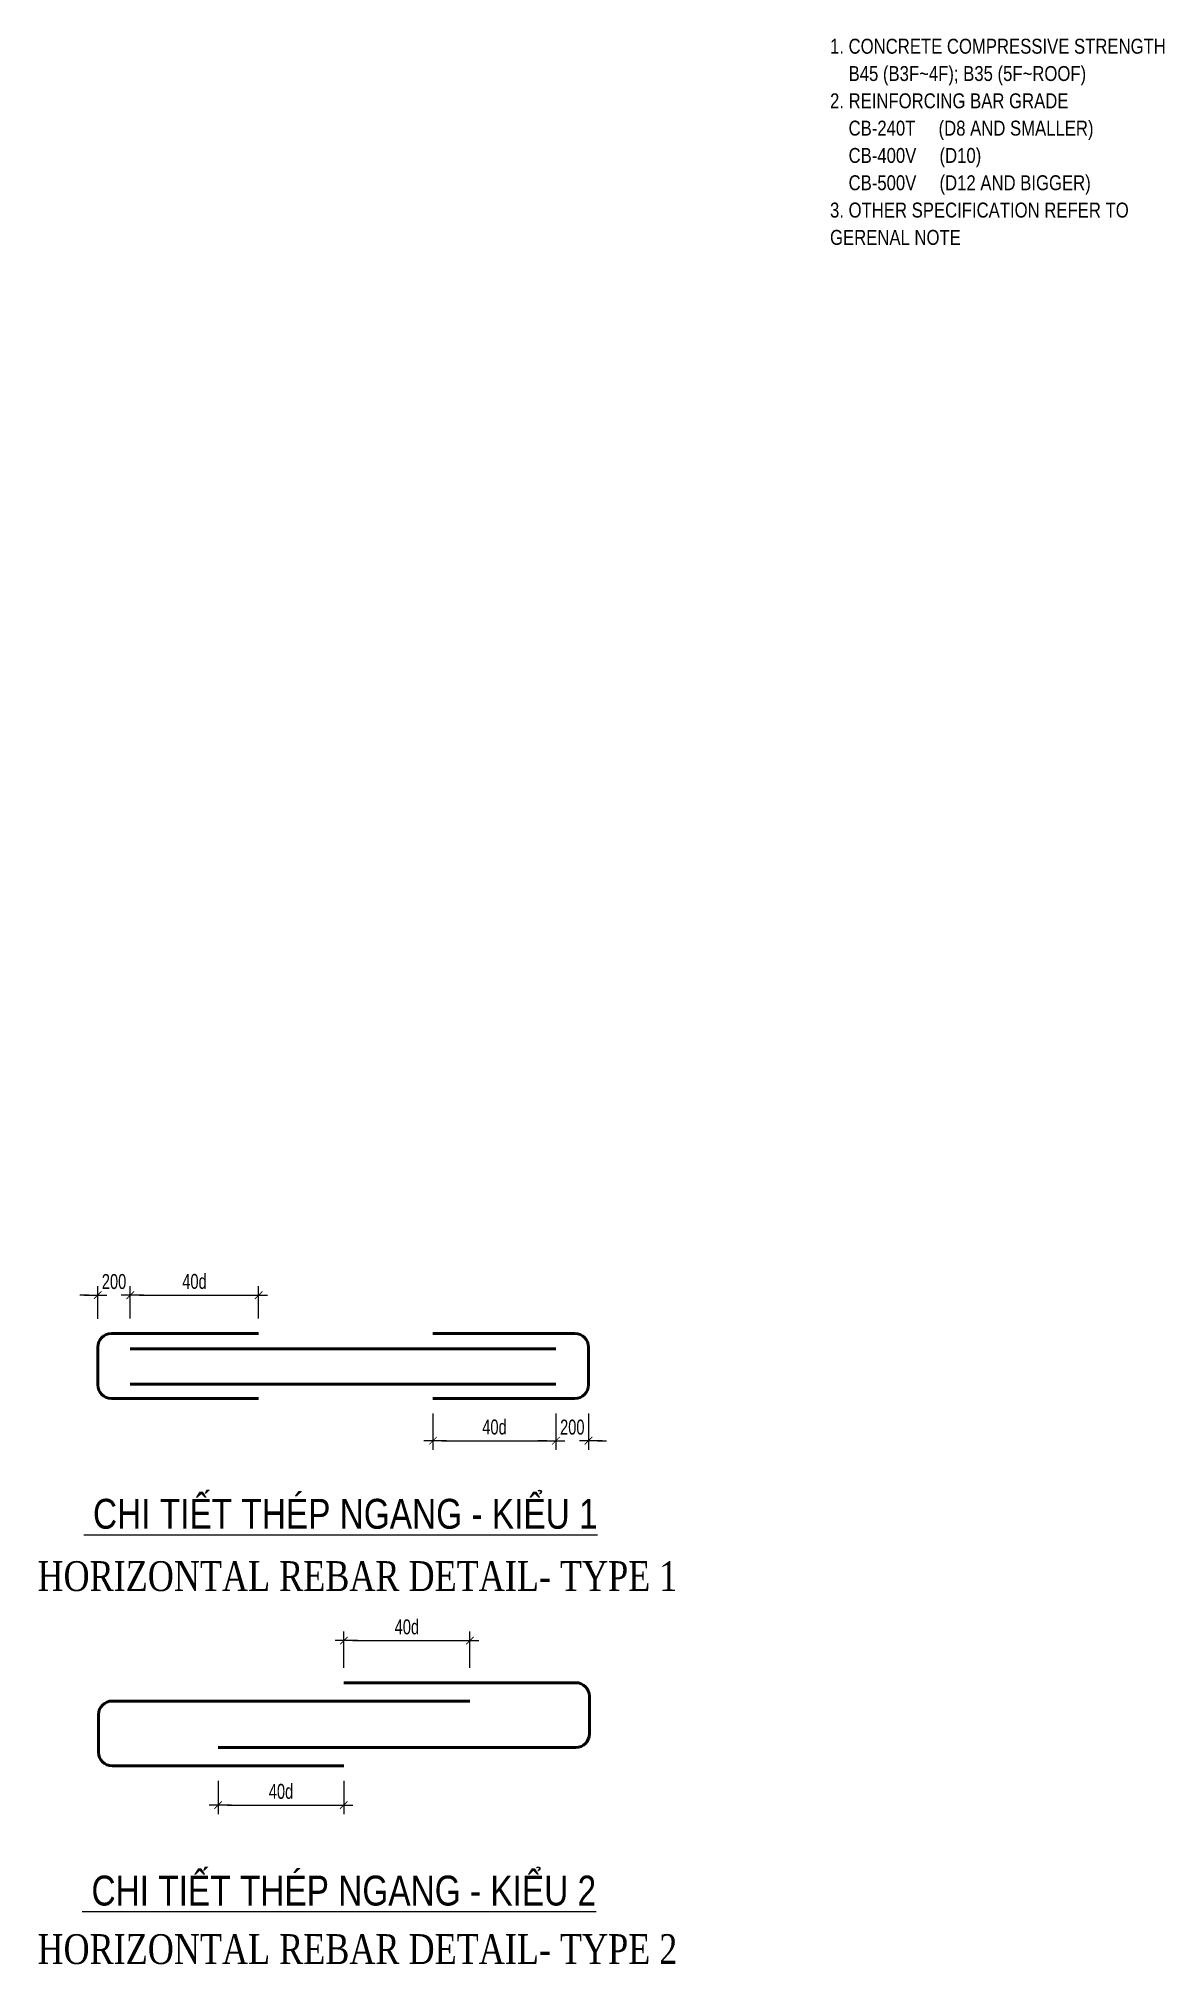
# Model space of a CAD drawing. Header units: millimetres. Extents: x 931337 to 1117500, y 19732 to 157199.
# Drawn here: x 1062847 to 1072267, y 94353 to 110464 of the extents above; entities that cross this region are included whole.
import ezdxf

# ---------------------------------------------------------------- set-up
doc = ezdxf.new("R2010")
doc.units = ezdxf.units.MM
doc.header["$MEASUREMENT"] = 0
doc.layers.get('Defpoints').update_dxf_attribs({"color": 151, "lineweight": 9})
for name, color, linetype, lineweight in [('NDC_S_DIM', 1, 'Continuous', 15), ('NDC_S_ENG TITLE', 3, 'Continuous', 20), ('NDC_S_VN TEXT', 7, 'Continuous', 20)]:
    doc.layers.add(name, color=color, linetype=linetype, lineweight=lineweight)
doc.layers.add('Reinforcement', color=4, linetype='Continuous')
doc.layers.add('TIT1', color=3, linetype='Continuous')
doc.styles.add('ARIAL', font='arial.ttf', dxfattribs={"width": 0.8})
doc.styles.add('NDC_DIM', font='', dxfattribs={"width": 0.75})
doc.styles.add('VNTIMEH', font='vntimeh.shx', dxfattribs={"width": 0.8, "bigfont": 'vns.shx'})
doc.styles.get('NDC_DIM').set_extended_font_data('Dotum')
doc.dimstyles.new('NDC_dim_50', dxfattribs={"dimscale": 50, "dimtxt": 2.5, "dimasz": 1.5, "dimexe": 1.5, "dimexo": 2.5, "dimgap": 1, "dimtad": 1, "dimdec": 0, "dimzin": 0, "dimdsep": 46, "dimtxsty": 'NDC_DIM', "dimblk": 'DIMMARK', "dimcen": 0.09, "dimdle": 1.2, "dimclrd": 1, "dimclre": 1, "dimclrt": 3, "dimadec": 0, "dimazin": 0, "dimtfac": 1, "dimtdec": 0, "dimtix": 1, "dimtofl": 0, "dimtmove": 0, "dimatfit": 3, "dimfxl": 6, "dimfxlon": 1, "dimtolj": 1, "dimtzin": 0, "dimarcsym": 0})

msp = doc.modelspace()

# ---------------------------------------------------------------- texts
at = {"layer": 'NDC_S_ENG TITLE', "style": 'VNTIMEH', "width": 0.8}
for s, p in [('horizontal rebar detail- type 1', (1062838.544, 97476.672)), ('horizontal rebar detail- type 2', (1062838.544, 94356.33))]:
    msp.add_text(s, height=250, dxfattribs=at).set_placement(p)
at = {"layer": 'NDC_S_VN TEXT', "style": 'ARIAL', "width": 0.8}
for s, p in [('%%u CHI TIẾT THÉP NGANG - KIỂU 1', (1063225.297, 97997.812)), ('%%u CHI TIẾT THÉP NGANG - KIỂU 2', (1063212.926, 94845.895))]:
    msp.add_text(s, height=250, dxfattribs=at).set_placement(p)
at = {"layer": 'TIT1', "insert": (1069469.23, 110462.145), "char_height": 125, "width": 2836.52683, "attachment_point": 1, "line_spacing_factor": 1.096296, "style": 'ARIAL'}
msp.add_mtext('\\A1;1. CONCRETE COMPRESSIVE STRENGTH\\P    B45 (B3F~4F); B35 (5F~ROOF)\\P2. REINFORCING BAR GRADE\\P    CB-240T     (D8 AND SMALLER)\\P    CB-400V     (D10)\\P    CB-500V     (D12 AND BIGGER)\\P3. OTHER SPECIFICATION REFER TO GERENAL NOTE ', dxfattribs=at)

# ---------------------------------------------------------------- blocks, each defined once
blk = doc.blocks.new('DIMMARK')
at = {"layer": 'NDC_S_DIM', "color": 1}
blk.add_line((-1.5, 0), (1, 0), dxfattribs=at)
at = {"layer": 'NDC_S_DIM', "color": 2, "const_width": 0.1}
blk.add_lwpolyline([(-0.42, -0.42), (0.42, 0.42)], dxfattribs=at)
blk = doc.blocks.new('*D478')
at = {"layer": 'Defpoints', "color": 0, "transparency": 16777216}
for p in [(1064689, 99952), (1063615, 99631), (1064689, 99631)]:
    blk.add_point(p, dxfattribs=at)
at = {"layer": 'NDC_S_DIM', "color": 1, "lineweight": -2, "transparency": 16777216}
for p, q in [((1063615, 99756), (1063615, 100027)), ((1063690, 99952), (1064614, 99952)), ((1064689, 99756), (1064689, 100027))]:
    blk.add_line(p, q, dxfattribs=at)
at = {"layer": 'NDC_S_DIM', "color": 1, "lineweight": -2, "transparency": 16777216, "xscale": 75, "yscale": 75, "zscale": 75, "rotation": 180}
blk.add_blockref('DIMMARK', (1063615, 99952), dxfattribs=at)
at = {"layer": 'NDC_S_DIM', "color": 1, "lineweight": -2, "transparency": 16777216, "xscale": 75, "yscale": 75, "zscale": 75}
blk.add_blockref('DIMMARK', (1064689, 99952), dxfattribs=at)
at = {"layer": 'NDC_S_DIM', "color": 3, "transparency": 16777216, "insert": (1064152, 100066), "char_height": 125, "attachment_point": 5, "style": 'NDC_DIM'}
blk.add_mtext('\\A1;40d', dxfattribs=at)
blk = doc.blocks.new('*D479')
at = {"layer": 'Defpoints', "color": 0, "transparency": 16777216}
for p in [(1066147, 99088), (1067176, 99088), (1067176, 98734)]:
    blk.add_point(p, dxfattribs=at)
at = {"layer": 'NDC_S_DIM', "color": 1, "lineweight": -2, "transparency": 16777216}
for p, q in [((1066147, 98963), (1066147, 98659)), ((1067176, 98963), (1067176, 98659)), ((1066222, 98734), (1067101, 98734))]:
    blk.add_line(p, q, dxfattribs=at)
at = {"layer": 'NDC_S_DIM', "color": 1, "lineweight": -2, "transparency": 16777216, "xscale": 75, "yscale": 75, "zscale": 75, "rotation": 180}
blk.add_blockref('DIMMARK', (1066147, 98734), dxfattribs=at)
at = {"layer": 'NDC_S_DIM', "color": 1, "lineweight": -2, "transparency": 16777216, "xscale": 75, "yscale": 75, "zscale": 75}
blk.add_blockref('DIMMARK', (1067176, 98734), dxfattribs=at)
at = {"layer": 'NDC_S_DIM', "color": 3, "transparency": 16777216, "insert": (1066662, 98848), "char_height": 125, "attachment_point": 5, "style": 'NDC_DIM'}
blk.add_mtext('\\A1;40d', dxfattribs=at)
blk = doc.blocks.new('*D480')
at = {"layer": 'Defpoints', "color": 0, "transparency": 16777216}
for p in [(1066456, 97062), (1065403, 96710), (1066456, 96710)]:
    blk.add_point(p, dxfattribs=at)
at = {"layer": 'NDC_S_DIM', "color": 1, "lineweight": -2, "transparency": 16777216}
for p, q in [((1065403, 96835), (1065403, 97137)), ((1065478, 97062), (1066381, 97062)), ((1066456, 96835), (1066456, 97137))]:
    blk.add_line(p, q, dxfattribs=at)
at = {"layer": 'NDC_S_DIM', "color": 1, "lineweight": -2, "transparency": 16777216, "xscale": 75, "yscale": 75, "zscale": 75, "rotation": 180}
blk.add_blockref('DIMMARK', (1065403, 97062), dxfattribs=at)
at = {"layer": 'NDC_S_DIM', "color": 1, "lineweight": -2, "transparency": 16777216, "xscale": 75, "yscale": 75, "zscale": 75}
blk.add_blockref('DIMMARK', (1066456, 97062), dxfattribs=at)
at = {"layer": 'NDC_S_DIM', "color": 3, "transparency": 16777216, "insert": (1065929, 97176), "char_height": 125, "attachment_point": 5, "style": 'NDC_DIM'}
blk.add_mtext('\\A1;40d', dxfattribs=at)
blk = doc.blocks.new('*D481')
at = {"layer": 'Defpoints', "color": 0, "transparency": 16777216}
for p in [(1064350, 96014), (1065401, 96014), (1065401, 95686)]:
    blk.add_point(p, dxfattribs=at)
at = {"layer": 'NDC_S_DIM', "color": 1, "lineweight": -2, "transparency": 16777216}
for p, q in [((1064350, 95889), (1064350, 95611)), ((1065401, 95889), (1065401, 95611)), ((1064425, 95686), (1065326, 95686))]:
    blk.add_line(p, q, dxfattribs=at)
at = {"layer": 'NDC_S_DIM', "color": 1, "lineweight": -2, "transparency": 16777216, "xscale": 75, "yscale": 75, "zscale": 75, "rotation": 180}
blk.add_blockref('DIMMARK', (1064350, 95686), dxfattribs=at)
at = {"layer": 'NDC_S_DIM', "color": 1, "lineweight": -2, "transparency": 16777216, "xscale": 75, "yscale": 75, "zscale": 75}
blk.add_blockref('DIMMARK', (1065401, 95686), dxfattribs=at)
at = {"layer": 'NDC_S_DIM', "color": 3, "transparency": 16777216, "insert": (1064876, 95800), "char_height": 125, "attachment_point": 5, "style": 'NDC_DIM'}
blk.add_mtext('\\A1;40d', dxfattribs=at)
blk = doc.blocks.new('*D482')
at = {"layer": 'Defpoints', "color": 0, "transparency": 16777216}
for p in [(1063343, 99952), (1063343, 99629), (1063615, 99631)]:
    blk.add_point(p, dxfattribs=at)
at = {"layer": 'NDC_S_DIM', "color": 1, "lineweight": -2, "transparency": 16777216}
for p, q in [((1063268, 99952), (1063193, 99952)), ((1063343, 99754), (1063343, 100027)), ((1063615, 99756), (1063615, 100027)), ((1063690, 99952), (1063765, 99952))]:
    blk.add_line(p, q, dxfattribs=at)
at = {"layer": 'NDC_S_DIM', "color": 1, "lineweight": -2, "transparency": 16777216, "xscale": 75, "yscale": 75, "zscale": 75}
blk.add_blockref('DIMMARK', (1063343, 99952), dxfattribs=at)
at = {"layer": 'NDC_S_DIM', "color": 1, "lineweight": -2, "transparency": 16777216, "xscale": 75, "yscale": 75, "zscale": 75, "rotation": 180}
blk.add_blockref('DIMMARK', (1063615, 99952), dxfattribs=at)
at = {"layer": 'NDC_S_DIM', "color": 3, "transparency": 16777216, "insert": (1063479, 100065), "char_height": 125, "attachment_point": 5, "style": 'NDC_DIM'}
blk.add_mtext('\\A1;200', dxfattribs=at)
blk = doc.blocks.new('*D483')
at = {"layer": 'Defpoints', "color": 0, "transparency": 16777216}
for p in [(1067176, 99088), (1067449, 99088), (1067176, 98734)]:
    blk.add_point(p, dxfattribs=at)
at = {"layer": 'NDC_S_DIM', "color": 1, "lineweight": -2, "transparency": 16777216}
for p, q in [((1067176, 98963), (1067176, 98659)), ((1067449, 98963), (1067449, 98659)), ((1067101, 98734), (1067026, 98734)), ((1067524, 98734), (1067599, 98734))]:
    blk.add_line(p, q, dxfattribs=at)
at = {"layer": 'NDC_S_DIM', "color": 1, "lineweight": -2, "transparency": 16777216, "xscale": 75, "yscale": 75, "zscale": 75}
blk.add_blockref('DIMMARK', (1067176, 98734), dxfattribs=at)
at = {"layer": 'NDC_S_DIM', "color": 1, "lineweight": -2, "transparency": 16777216, "xscale": 75, "yscale": 75, "zscale": 75, "rotation": 180}
blk.add_blockref('DIMMARK', (1067449, 98734), dxfattribs=at)
at = {"layer": 'NDC_S_DIM', "color": 3, "transparency": 16777216, "insert": (1067313, 98847), "char_height": 125, "attachment_point": 5, "style": 'NDC_DIM'}
blk.add_mtext('\\A1;200', dxfattribs=at)

# ---------------------------------------------------------------- dimensions: what is measured, and where the dimension line sits
at = {"layer": 'NDC_S_DIM'}
for base, p1, p2, text, picture, middle in [((1063342.845, 99952.342), (1063615.335, 99630.568), (1063342.845, 99629.197), '200', '*D482', (1063479.09, 100064.927)), ((1064688.943, 99952.342), (1063615.335, 99630.568), (1064688.943, 99630.568), '40d', '*D478', (1064152.139, 100066.199)), ((1067176.426, 98733.986), (1066146.584, 99087.769), (1067176.426, 99087.769), '40d', '*D479', (1066661.505, 98847.843)), ((1067176.426, 98733.986), (1067448.916, 99087.804), (1067176.426, 99087.769), '200', '*D483', (1067312.671, 98846.571)), ((1066455.917, 97061.806), (1065402.881, 96709.929), (1066455.917, 96709.929), '40d', '*D480', (1065929.399, 97175.663)), ((1065401.497, 95686.21), (1064349.846, 96013.751), (1065401.497, 96013.751), '40d', '*D481', (1064875.671, 95800.067))]:
    dim = msp.add_linear_dim(base=base, p1=p1, p2=p2, text=text, dimstyle='NDC_dim_50', override={"dimtmove": 1}, dxfattribs=at)
    dim.commit()
    dim.dimension.update_dxf_attribs({"geometry": picture, "text_midpoint": middle})

# ---------------------------------------------------------------- linework, layer by layer
at = {"layer": 'Reinforcement', "lineweight": 50}
for p, q in [((1063615.335, 99501.655), (1067176.426, 99501.655)), ((1063615.335, 99206.249), (1067176.426, 99206.249))]:
    msp.add_line(p, q, dxfattribs=at)
for points in [[(1064688.943, 99630.568), (1063456.595, 99630.568, 0.414213562), (1063342.845, 99516.818), (1063342.845, 99201.519, 0.414213562), (1063456.595, 99087.769), (1064688.943, 99087.769)], [(1066146.584, 99630.568), (1067335.166, 99630.568, -0.414213562), (1067448.916, 99516.818), (1067448.916, 99201.519, -0.414213562), (1067335.166, 99087.769), (1066146.584, 99087.769)], [(1064349.846, 96167.13), (1067342.167, 96167.13, 0.414213562), (1067455.917, 96280.88), (1067455.917, 96596.179, 0.414213562), (1067342.167, 96709.929)], [(1067455.917, 96596.179, 0.414213562), (1067342.167, 96709.929), (1065402.881, 96709.929)], [(1066455.917, 96556.549), (1063463.596, 96556.549, 0.414213562), (1063349.846, 96442.799), (1063349.846, 96127.501, 0.414213562), (1063463.596, 96013.751), (1065401.497, 96013.751)]]:
    msp.add_lwpolyline(points, format="xyb", dxfattribs=at)

msp.set_redraw_order([(e.dxf.handle, doc.entitydb.next_handle()) for e in msp.query("TEXT MTEXT ATTDEF DIMENSION ARC_DIMENSION")])  # texts and dimensions are drawn at this point

doc.saveas('drawing.dxf')
